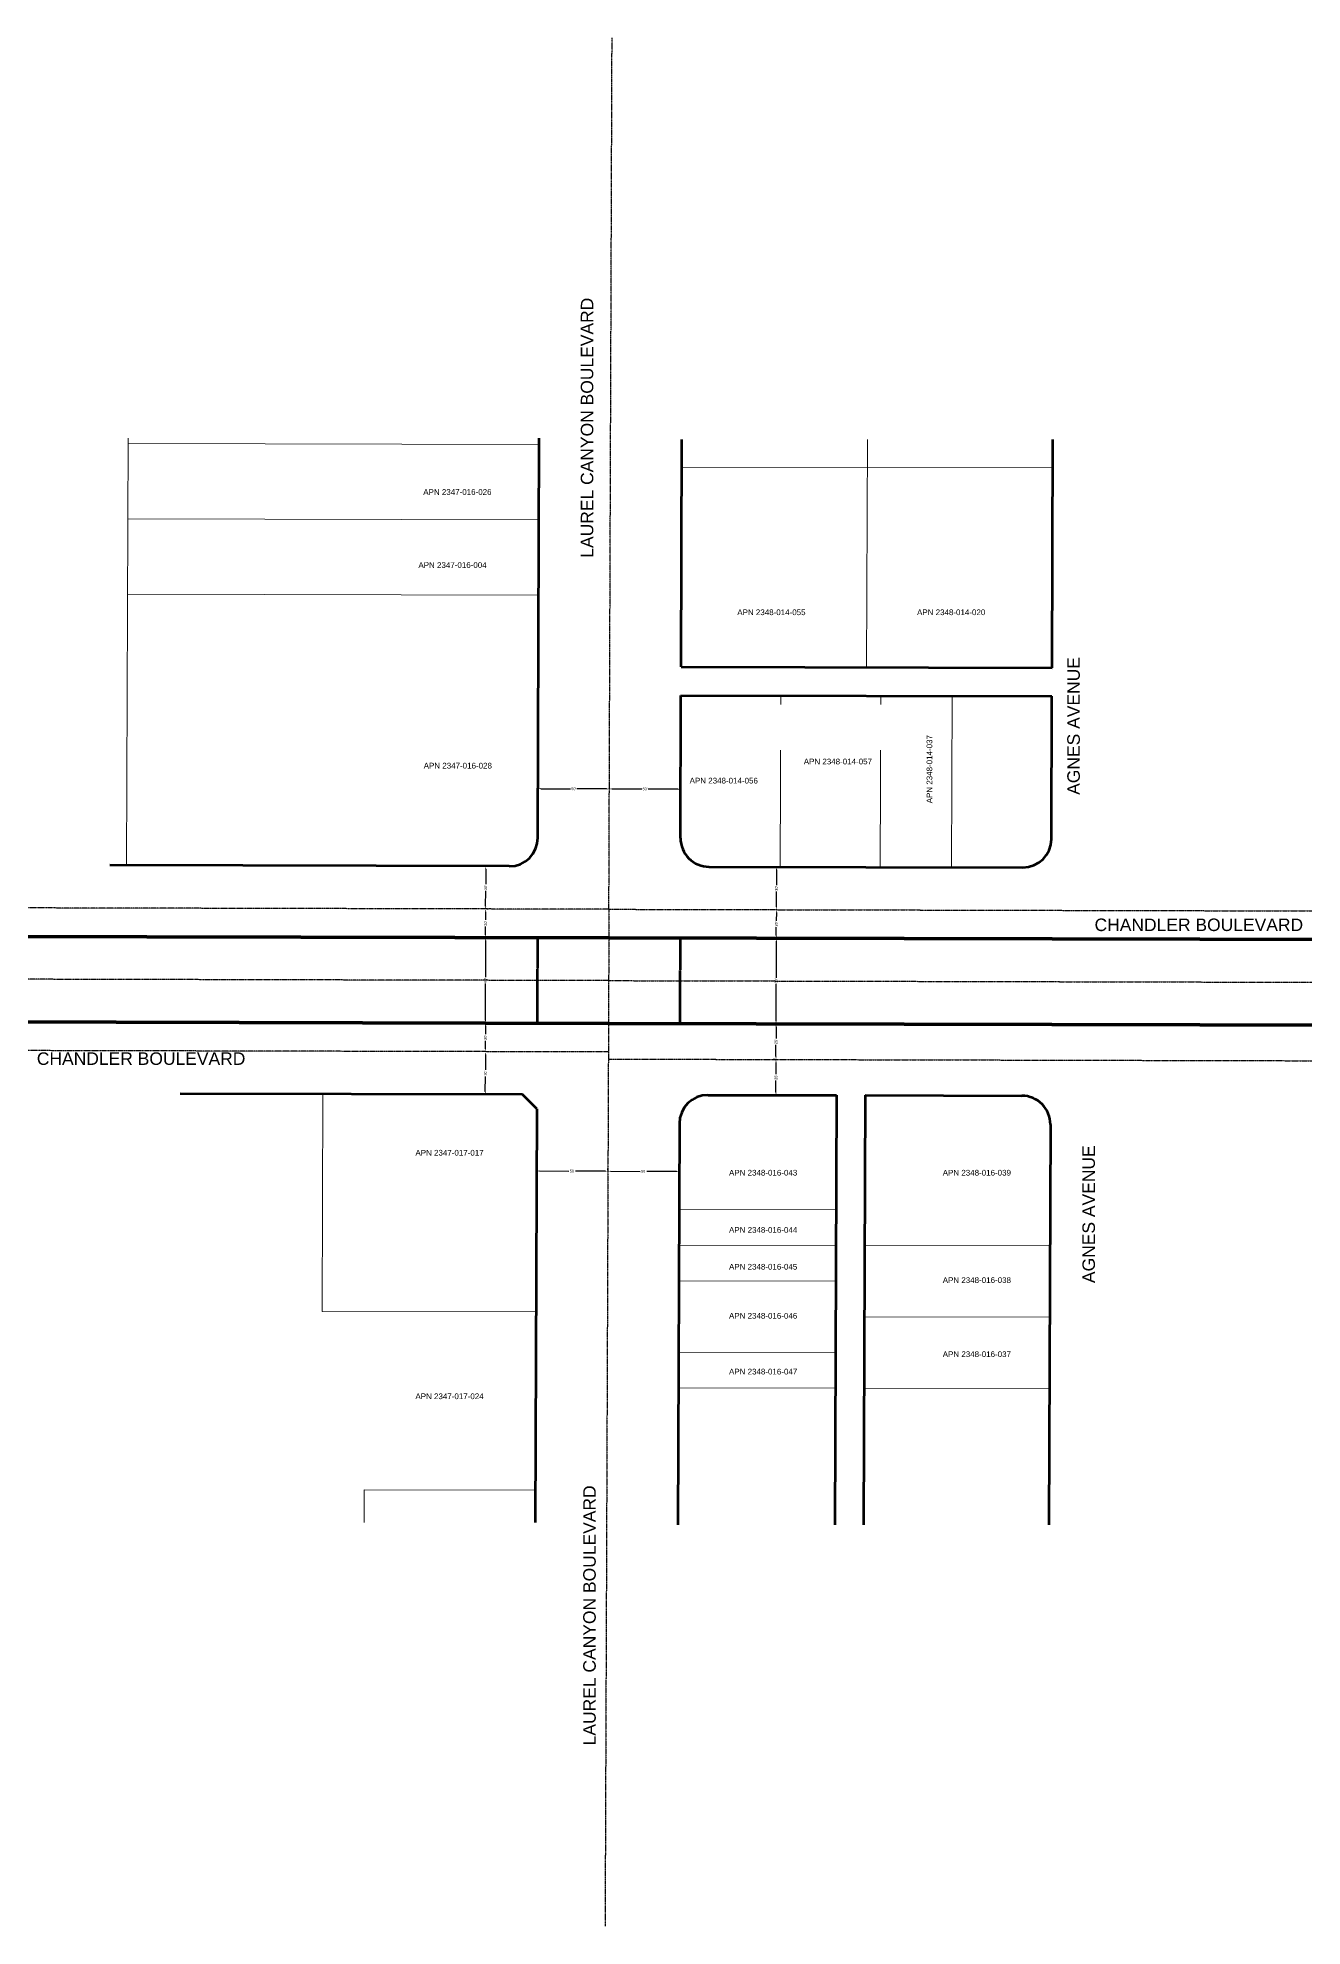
# Model space of a CAD drawing. Header units: feet. Extents: x 6440074 to 6444371, y 1883282 to 1884605.
# Drawn here: x 6441327 to 6442214, y 1883282 to 1884605 of the extents above; entities that cross this region are included whole.
import ezdxf

# ---------------------------------------------------------------- set-up
doc = ezdxf.new("R2010")
doc.units = ezdxf.units.FT
doc.header["$MEASUREMENT"] = 0
doc.linetypes.add('CENTER2', pattern=[1.125, 0.75, -0.125, 0.125, -0.125])
doc.linetypes.add('DASHED2', pattern=[0.375, 0.25, -0.125])
doc.layers.add('C-TINN-DSRF-BNDY-', color=110, linetype='Continuous', lineweight=18, plot=False)
for name, color, linetype, lineweight in [('R-ANNO-LABL', 2, 'Continuous', 30), ('R-PROP-PRCL', 4, 'Continuous', 18), ('R-Row-Authority', 30, 'Continuous', 140), ('R-Row-Ease', 5, 'DASHED2', 50), ('R-Row-Ppanno', 7, 'Continuous', 5), ('R-Row-Scl', 1, 'CENTER2', 25), ('R-Row-Sname', 8, 'Continuous', 0), ('R-Row-Srow', 6, 'Continuous', 50)]:
    doc.layers.add(name, color=color, linetype=linetype, lineweight=lineweight)
doc.styles.add('G1_1 8_0', font='arial.ttf')
doc.styles.add('G4_7 32', font='arial.ttf', dxfattribs={"height": 0.219})
doc.styles.add('NCS1-Anno', font='arial.ttf', dxfattribs={"width": 0.8, "height": 0.09375})
doc.dimstyles.new('Annotative (NCS1)', dxfattribs={"dimscale": 100, "dimtxt": 0.09375, "dimasz": 0.1, "dimexe": 0.1, "dimexo": 0.04, "dimgap": 0.05, "dimtad": 0, "dimzin": 0, "dimdsep": 46, "dimtxsty": 'NCS1-Anno', "dimcen": 0.05, "dimaunit": 1, "dimadec": 3, "dimazin": 0, "dimtfac": 1, "dimtofl": 0, "dimtmove": 0, "dimatfit": 3, "dimfxl": 0.1, "dimtolj": 1, "dimtzin": 0, "dimarcsym": 0})

msp = doc.modelspace()

# ---------------------------------------------------------------- texts
at = {"layer": 'R-Row-Ppanno', "char_height": 4, "attachment_point": 8, "line_spacing_factor": 0.8, "style": 'G1_1 8_0'}
for s, insert in [('APN 2347-016-026', (6441621.6, 1884285)), ('APN 2347-016-004', (6441618.2, 1884233.8)), ('APN 2348-014-055', (6441841.7, 1884200.7)), ('APN 2348-014-020', (6441967.7, 1884200.7)), ('APN 2347-016-028', (6441621.9, 1884093.2)), ('APN 2348-014-057', (6441888.3, 1884096.1)), ('APN 2348-014-056', (6441808.3, 1884082.7)), ('APN 2347-017-017', (6441616.1, 1883821.9)), ('APN 2348-016-043', (6441835.9, 1883807.9)), ('APN 2348-016-039', (6441985.7, 1883807.9)), ('APN 2348-016-044', (6441835.9, 1883767.8)), ('APN 2348-016-045', (6441835.9, 1883742)), ('APN 2348-016-038', (6441985.7, 1883732.6)), ('APN 2348-016-046', (6441835.9, 1883707.6)), ('APN 2348-016-037', (6441985.7, 1883680.7)), ('APN 2348-016-047', (6441835.9, 1883668.5)), ('APN 2347-017-024', (6441616.1, 1883651.2))]:
    msp.add_mtext_dynamic_manual_height_columns(s, width=112.16, gutter_width=1, heights=[10.5], dxfattribs=dict(at, insert=insert))
at = {"layer": 'R-Row-Ppanno', "insert": (6441954.5, 1884092.8), "char_height": 4, "attachment_point": 8, "rotation": 90, "line_spacing_factor": 0.8, "style": 'G1_1 8_0'}
msp.add_mtext_dynamic_manual_height_columns('APN 2348-014-037', width=112.16, gutter_width=1, heights=[10.5], dxfattribs=at)
at = {"layer": 'R-Row-Sname', "char_height": 8.76, "attachment_point": 1, "rotation": 90, "style": 'G4_7 32'}
for s, insert, width in [('LAUREL CANYON BOULEVARD', (6441708.1, 1884241), 216.997), ('AGNES AVENUE', (6442049.1, 1884074.8), 167.829), ('AGNES AVENUE', (6442059.7, 1883732.6), 167.829), ('LAUREL CANYON BOULEVARD', (6441709.8, 1883408.6, -650), 216.997)]:
    msp.add_mtext(s, dxfattribs=dict(at, insert=insert, width=width))
at = {"layer": 'R-Row-Sname', "char_height": 8.76, "width": 167.829, "attachment_point": 1, "style": 'G4_7 32'}
for insert in [(6442068.2, 1883988.1), (6441326.8, 1883894.3)]:
    msp.add_mtext('CHANDLER BOULEVARD', dxfattribs=dict(at, insert=insert))

# ---------------------------------------------------------------- blocks, each defined once
blk = doc.blocks.new('*D171')
at = {"layer": 'Defpoints', "color": 0, "transparency": 16777216}
for p in [(6441845.1, 1883974.3), (6441845.1, 1883974.3), (6441845, 1883914.3)]:
    blk.add_point(p, dxfattribs=at)
at = {"layer": 'R-ANNO-LABL', "color": 0, "lineweight": -2, "transparency": 16777216}
for p, q in [((6441844.3, 1883974.3), (6441843.1, 1883974.3)), ((6441845.1, 1883972.3), (6441845, 1883946.6)), ((6441845, 1883916.3), (6441845, 1883942)), ((6441844.2, 1883914.3), (6441843, 1883914.3))]:
    blk.add_line(p, q, dxfattribs=at)
at = {"layer": 'R-ANNO-LABL', "color": 0, "transparency": 16777216}
for points in [[(6441844.8, 1883972.3), (6441845.4, 1883972.3), (6441845.1, 1883974.3)], [(6441844.6, 1883916.3), (6441845.3, 1883916.3), (6441845, 1883914.3)]]:
    blk.add_solid(points, dxfattribs=at)
at = {"layer": 'R-ANNO-LABL', "color": 0, "transparency": 16777216, "insert": (6441845, 1883944.3), "char_height": 1.88, "attachment_point": 5, "rotation": 89.8687, "style": 'NCS1-Anno'}
blk.add_mtext("\\A1;60'", dxfattribs=at)
blk = doc.blocks.new('*D172')
at = {"layer": 'Defpoints', "color": 0, "transparency": 16777216}
for p in [(6441641.4, 1883974.8), (6441641.3, 1883914.8), (6441641.3, 1883914.8)]:
    blk.add_point(p, dxfattribs=at)
at = {"layer": 'R-ANNO-LABL', "color": 0, "lineweight": -2, "transparency": 16777216}
for p, q in [((6441640.6, 1883974.8), (6441639.4, 1883974.8)), ((6441641.4, 1883972.8), (6441641.3, 1883947.1)), ((6441641.3, 1883916.8), (6441641.3, 1883942.5)), ((6441640.5, 1883914.8), (6441639.3, 1883914.8))]:
    blk.add_line(p, q, dxfattribs=at)
at = {"layer": 'R-ANNO-LABL', "color": 0, "transparency": 16777216}
for points in [[(6441641.1, 1883972.8), (6441641.7, 1883972.8), (6441641.4, 1883974.8)], [(6441640.9, 1883916.8), (6441641.6, 1883916.8), (6441641.3, 1883914.8)]]:
    blk.add_solid(points, dxfattribs=at)
at = {"layer": 'R-ANNO-LABL', "color": 0, "transparency": 16777216, "insert": (6441641.3, 1883944.8), "char_height": 1.88, "attachment_point": 5, "rotation": 89.8669, "style": 'NCS1-Anno'}
blk.add_mtext("\\A1;60'", dxfattribs=at)
blk = doc.blocks.new('*D173')
at = {"layer": 'Defpoints', "color": 0, "transparency": 16777216}
for p in [(6441641.4, 1883994.8), (6441641.4, 1883994.8), (6441641.4, 1883974.8)]:
    blk.add_point(p, dxfattribs=at)
at = {"layer": 'R-ANNO-LABL', "color": 0, "lineweight": -2, "transparency": 16777216}
for p, q in [((6441641.4, 1883992.8), (6441641.4, 1883987.1)), ((6441642.2, 1883994.8), (6441643.4, 1883994.8)), ((6441641.4, 1883976.8), (6441641.4, 1883982.5)), ((6441642.2, 1883974.8), (6441643.4, 1883974.8))]:
    blk.add_line(p, q, dxfattribs=at)
at = {"layer": 'R-ANNO-LABL', "color": 0, "transparency": 16777216}
for points in [[(6441641.1, 1883992.8), (6441641.8, 1883992.8), (6441641.4, 1883994.8)], [(6441641.1, 1883976.8), (6441641.7, 1883976.8), (6441641.4, 1883974.8)]]:
    blk.add_solid(points, dxfattribs=at)
at = {"layer": 'R-ANNO-LABL', "color": 0, "transparency": 16777216, "insert": (6441641.4, 1883984.8), "char_height": 1.88, "attachment_point": 5, "rotation": 89.8669, "style": 'NCS1-Anno'}
blk.add_mtext("\\A1;20'", dxfattribs=at)
blk = doc.blocks.new('*D174')
at = {"layer": 'Defpoints', "color": 0, "transparency": 16777216}
for p in [(6441641.5, 1884024.8), (6441641.5, 1884024.8), (6441641.4, 1883994.8)]:
    blk.add_point(p, dxfattribs=at)
at = {"layer": 'R-ANNO-LABL', "color": 0, "lineweight": -2, "transparency": 16777216}
for p, q in [((6441642.3, 1884024.8), (6441643.5, 1884024.8)), ((6441641.5, 1884022.8), (6441641.5, 1884012.1)), ((6441641.4, 1883996.8), (6441641.5, 1884007.5)), ((6441642.2, 1883994.8), (6441643.4, 1883994.8))]:
    blk.add_line(p, q, dxfattribs=at)
at = {"layer": 'R-ANNO-LABL', "color": 0, "transparency": 16777216}
for points in [[(6441641.2, 1884022.8), (6441641.8, 1884022.8), (6441641.5, 1884024.8)], [(6441641.1, 1883996.8), (6441641.8, 1883996.8), (6441641.4, 1883994.8)]]:
    blk.add_solid(points, dxfattribs=at)
at = {"layer": 'R-ANNO-LABL', "color": 0, "transparency": 16777216, "insert": (6441641.5, 1884009.8), "char_height": 1.88, "attachment_point": 5, "rotation": 89.8669, "style": 'NCS1-Anno'}
blk.add_mtext("\\A1;30'", dxfattribs=at)
blk = doc.blocks.new('*D175')
at = {"layer": 'Defpoints', "color": 0, "transparency": 16777216}
for p in [(6441845.2, 1883994.3), (6441845.2, 1883994.3), (6441845.1, 1883974.3)]:
    blk.add_point(p, dxfattribs=at)
at = {"layer": 'R-ANNO-LABL', "color": 0, "lineweight": -2, "transparency": 16777216}
for p, q in [((6441845.2, 1883992.3), (6441845.1, 1883986.6)), ((6441846, 1883994.3), (6441847.2, 1883994.3)), ((6441844.3, 1883974.3), (6441843.1, 1883974.3)), ((6441845.1, 1883976.3), (6441845.1, 1883982))]:
    blk.add_line(p, q, dxfattribs=at)
at = {"layer": 'R-ANNO-LABL', "color": 0, "transparency": 16777216}
for points in [[(6441844.8, 1883992.3), (6441845.5, 1883992.3), (6441845.2, 1883994.3)], [(6441844.8, 1883976.3), (6441845.4, 1883976.3), (6441845.1, 1883974.3)]]:
    blk.add_solid(points, dxfattribs=at)
at = {"layer": 'R-ANNO-LABL', "color": 0, "transparency": 16777216, "insert": (6441845.1, 1883984.3), "char_height": 1.88, "attachment_point": 5, "rotation": 89.8687, "style": 'NCS1-Anno'}
blk.add_mtext("\\A1;20'", dxfattribs=at)
blk = doc.blocks.new('*D176')
at = {"layer": 'Defpoints', "color": 0, "transparency": 16777216}
for p in [(6441845.2, 1884024.3), (6441845.2, 1884024.3), (6441845.2, 1883994.3)]:
    blk.add_point(p, dxfattribs=at)
at = {"layer": 'R-ANNO-LABL', "color": 0, "lineweight": -2, "transparency": 16777216}
for p, q in [((6441845.2, 1884022.3), (6441845.2, 1884011.6)), ((6441846, 1884024.3), (6441847.2, 1884024.3)), ((6441845.2, 1883996.3), (6441845.2, 1884007)), ((6441846, 1883994.3), (6441847.2, 1883994.3))]:
    blk.add_line(p, q, dxfattribs=at)
at = {"layer": 'R-ANNO-LABL', "color": 0, "transparency": 16777216}
for points in [[(6441844.9, 1884022.3), (6441845.6, 1884022.3), (6441845.2, 1884024.3)], [(6441844.8, 1883996.3), (6441845.5, 1883996.3), (6441845.2, 1883994.3)]]:
    blk.add_solid(points, dxfattribs=at)
at = {"layer": 'R-ANNO-LABL', "color": 0, "transparency": 16777216, "insert": (6441845.2, 1884009.3), "char_height": 1.88, "attachment_point": 5, "rotation": 89.8687, "style": 'NCS1-Anno'}
blk.add_mtext("\\A1;30'", dxfattribs=at)
blk = doc.blocks.new('*D177')
at = {"layer": 'Defpoints', "color": 0, "transparency": 16777216}
for p in [(6441641.3, 1883914.8), (6441641.2, 1883894.8), (6441641.2, 1883894.8)]:
    blk.add_point(p, dxfattribs=at)
at = {"layer": 'R-ANNO-LABL', "color": 0, "lineweight": -2, "transparency": 16777216}
for p, q in [((6441641.2, 1883912.8), (6441641.2, 1883907.1)), ((6441642.1, 1883914.8), (6441643.3, 1883914.8)), ((6441641.2, 1883896.8), (6441641.2, 1883902.5)), ((6441642, 1883894.8), (6441643.2, 1883894.8))]:
    blk.add_line(p, q, dxfattribs=at)
at = {"layer": 'R-ANNO-LABL', "color": 0, "transparency": 16777216}
for points in [[(6441640.9, 1883912.8), (6441641.6, 1883912.8), (6441641.3, 1883914.8)], [(6441640.9, 1883896.8), (6441641.5, 1883896.8), (6441641.2, 1883894.8)]]:
    blk.add_solid(points, dxfattribs=at)
at = {"layer": 'R-ANNO-LABL', "color": 0, "transparency": 16777216, "insert": (6441641.2, 1883904.8), "char_height": 1.88, "attachment_point": 5, "rotation": 89.8669, "style": 'NCS1-Anno'}
blk.add_mtext("\\A1;20'", dxfattribs=at)
blk = doc.blocks.new('*D178')
at = {"layer": 'Defpoints', "color": 0, "transparency": 16777216}
for p in [(6441641.2, 1883894.8), (6441641.1, 1883864.8), (6441641.1, 1883864.8)]:
    blk.add_point(p, dxfattribs=at)
at = {"layer": 'R-ANNO-LABL', "color": 0, "lineweight": -2, "transparency": 16777216}
for p, q in [((6441641.2, 1883892.8), (6441641.2, 1883882.1)), ((6441642, 1883894.8), (6441643.2, 1883894.8)), ((6441641.1, 1883866.8), (6441641.2, 1883877.5)), ((6441641.9, 1883864.8), (6441643.1, 1883864.8))]:
    blk.add_line(p, q, dxfattribs=at)
at = {"layer": 'R-ANNO-LABL', "color": 0, "transparency": 16777216}
for points in [[(6441640.9, 1883892.8), (6441641.5, 1883892.8), (6441641.2, 1883894.8)], [(6441640.8, 1883866.8), (6441641.5, 1883866.8), (6441641.1, 1883864.8)]]:
    blk.add_solid(points, dxfattribs=at)
at = {"layer": 'R-ANNO-LABL', "color": 0, "transparency": 16777216, "insert": (6441641.2, 1883879.8), "char_height": 1.88, "attachment_point": 5, "rotation": 89.8669, "style": 'NCS1-Anno'}
blk.add_mtext("\\A1;30'", dxfattribs=at)
blk = doc.blocks.new('*D179')
at = {"layer": 'Defpoints', "color": 0, "transparency": 16777216}
for p in [(6441845, 1883914.3), (6441844.9, 1883889.3), (6441844.9, 1883889.3)]:
    blk.add_point(p, dxfattribs=at)
at = {"layer": 'R-ANNO-LABL', "color": 0, "lineweight": -2, "transparency": 16777216}
for p, q in [((6441844.2, 1883914.3), (6441843, 1883914.3)), ((6441845, 1883912.3), (6441845, 1883904.1)), ((6441844.9, 1883891.3), (6441844.9, 1883899.5)), ((6441844.1, 1883889.3), (6441842.9, 1883889.3))]:
    blk.add_line(p, q, dxfattribs=at)
at = {"layer": 'R-ANNO-LABL', "color": 0, "transparency": 16777216}
for points in [[(6441844.6, 1883912.3), (6441845.3, 1883912.3), (6441845, 1883914.3)], [(6441844.6, 1883891.3), (6441845.3, 1883891.3), (6441844.9, 1883889.3)]]:
    blk.add_solid(points, dxfattribs=at)
at = {"layer": 'R-ANNO-LABL', "color": 0, "transparency": 16777216, "insert": (6441844.9, 1883901.8), "char_height": 1.88, "attachment_point": 5, "rotation": 89.8687, "style": 'NCS1-Anno'}
blk.add_mtext("\\A1;25'", dxfattribs=at)
blk = doc.blocks.new('*D180')
at = {"layer": 'Defpoints', "color": 0, "transparency": 16777216}
for p in [(6441844.9, 1883889.3), (6441844.9, 1883864.3), (6441844.9, 1883864.3)]:
    blk.add_point(p, dxfattribs=at)
at = {"layer": 'R-ANNO-LABL', "color": 0, "lineweight": -2, "transparency": 16777216}
for p, q in [((6441844.1, 1883889.3), (6441842.9, 1883889.3)), ((6441844.9, 1883887.3), (6441844.9, 1883879.1)), ((6441844.9, 1883866.3), (6441844.9, 1883874.5)), ((6441844.1, 1883864.3), (6441842.9, 1883864.3))]:
    blk.add_line(p, q, dxfattribs=at)
at = {"layer": 'R-ANNO-LABL', "color": 0, "transparency": 16777216}
for points in [[(6441844.6, 1883887.3), (6441845.2, 1883887.3), (6441844.9, 1883889.3)], [(6441844.5, 1883866.3), (6441845.2, 1883866.3), (6441844.9, 1883864.3)]]:
    blk.add_solid(points, dxfattribs=at)
at = {"layer": 'R-ANNO-LABL', "color": 0, "transparency": 16777216, "insert": (6441844.9, 1883876.8), "char_height": 1.88, "attachment_point": 5, "rotation": 89.8687, "style": 'NCS1-Anno'}
blk.add_mtext("\\A1;25'", dxfattribs=at)
blk = doc.blocks.new('*D181')
at = {"layer": 'Defpoints', "color": 0, "transparency": 16777216}
for p in [(6441678.1, 1884079.1), (6441678.1, 1884079.1), (6441728.1, 1884078.9)]:
    blk.add_point(p, dxfattribs=at)
at = {"layer": 'R-ANNO-LABL', "color": 0, "lineweight": -2, "transparency": 16777216}
for p, q in [((6441678.1, 1884079.9), (6441678.1, 1884081.1)), ((6441680.1, 1884079.1), (6441700.8, 1884079)), ((6441726.1, 1884079), (6441705.4, 1884079)), ((6441728.1, 1884079.7), (6441728.1, 1884080.9))]:
    blk.add_line(p, q, dxfattribs=at)
at = {"layer": 'R-ANNO-LABL', "color": 0, "transparency": 16777216}
for points in [[(6441680.1, 1884079.5), (6441680.1, 1884078.8), (6441678.1, 1884079.1)], [(6441726.1, 1884079.3), (6441726.1, 1884078.6), (6441728.1, 1884078.9)]]:
    blk.add_solid(points, dxfattribs=at)
at = {"layer": 'R-ANNO-LABL', "color": 0, "transparency": 16777216, "insert": (6441703.1, 1884079), "char_height": 1.88, "attachment_point": 5, "rotation": 359.7946, "style": 'NCS1-Anno'}
blk.add_mtext("\\A1;50'", dxfattribs=at)
blk = doc.blocks.new('*D182')
at = {"layer": 'Defpoints', "color": 0, "transparency": 16777216}
for p in [(6441728.1, 1884078.9), (6441778.1, 1884078.8), (6441778.1, 1884078.8)]:
    blk.add_point(p, dxfattribs=at)
at = {"layer": 'R-ANNO-LABL', "color": 0, "lineweight": -2, "transparency": 16777216}
for p, q in [((6441728.1, 1884079.7), (6441728.1, 1884080.9)), ((6441730.1, 1884078.9), (6441750.8, 1884078.9)), ((6441776.1, 1884078.8), (6441755.4, 1884078.8)), ((6441778.1, 1884079.6), (6441778.1, 1884080.8))]:
    blk.add_line(p, q, dxfattribs=at)
at = {"layer": 'R-ANNO-LABL', "color": 0, "transparency": 16777216}
for points in [[(6441730.1, 1884079.3), (6441730.1, 1884078.6), (6441728.1, 1884078.9)], [(6441776.1, 1884079.1), (6441776.1, 1884078.4), (6441778.1, 1884078.8)]]:
    blk.add_solid(points, dxfattribs=at)
at = {"layer": 'R-ANNO-LABL', "color": 0, "transparency": 16777216, "insert": (6441753.1, 1884078.9), "char_height": 1.88, "attachment_point": 5, "rotation": 359.7946, "style": 'NCS1-Anno'}
blk.add_mtext("\\A1;50'", dxfattribs=at)
blk = doc.blocks.new('*D183')
at = {"layer": 'Defpoints', "color": 0, "transparency": 16777216}
for p in [(6441677.1, 1883811.2), (6441727.1, 1883811), (6441727.1, 1883811)]:
    blk.add_point(p, dxfattribs=at)
at = {"layer": 'R-ANNO-LABL', "color": 0, "lineweight": -2, "transparency": 16777216}
for p, q in [((6441677.1, 1883812), (6441677.1, 1883813.2)), ((6441727.1, 1883811.8), (6441727.1, 1883813)), ((6441679.1, 1883811.2), (6441699.8, 1883811.1)), ((6441725.1, 1883811), (6441704.4, 1883811.1))]:
    blk.add_line(p, q, dxfattribs=at)
at = {"layer": 'R-ANNO-LABL', "color": 0, "transparency": 16777216}
for points in [[(6441679.1, 1883811.5), (6441679.1, 1883810.9), (6441677.1, 1883811.2)], [(6441725.1, 1883811.4), (6441725.1, 1883810.7), (6441727.1, 1883811)]]:
    blk.add_solid(points, dxfattribs=at)
at = {"layer": 'R-ANNO-LABL', "color": 0, "transparency": 16777216, "insert": (6441702.1, 1883811.1), "char_height": 1.88, "attachment_point": 5, "rotation": 359.7829, "style": 'NCS1-Anno'}
blk.add_mtext("\\A1;50'", dxfattribs=at)
blk = doc.blocks.new('*D184')
at = {"layer": 'Defpoints', "color": 0, "transparency": 16777216}
for p in [(6441727.1, 1883811), (6441777.1, 1883810.8), (6441777.1, 1883810.8)]:
    blk.add_point(p, dxfattribs=at)
at = {"layer": 'R-ANNO-LABL', "color": 0, "lineweight": -2, "transparency": 16777216}
for p, q in [((6441727.1, 1883811.8), (6441727.1, 1883813)), ((6441777.1, 1883811.6), (6441777.1, 1883812.8)), ((6441729.1, 1883811), (6441749.8, 1883810.9)), ((6441775.1, 1883810.8), (6441754.4, 1883810.9))]:
    blk.add_line(p, q, dxfattribs=at)
at = {"layer": 'R-ANNO-LABL', "color": 0, "transparency": 16777216}
for points in [[(6441729.1, 1883811.3), (6441729.1, 1883810.7), (6441727.1, 1883811)], [(6441775.1, 1883811.2), (6441775.1, 1883810.5), (6441777.1, 1883810.8)]]:
    blk.add_solid(points, dxfattribs=at)
at = {"layer": 'R-ANNO-LABL', "color": 0, "transparency": 16777216, "insert": (6441752.1, 1883810.9), "char_height": 1.88, "attachment_point": 5, "rotation": 359.7829, "style": 'NCS1-Anno'}
blk.add_mtext("\\A1;50'", dxfattribs=at)

# ---------------------------------------------------------------- dimensions: what is measured, and where the dimension line sits
at = {"layer": 'R-ANNO-LABL'}
for p1, p2, picture, middle in [((6441728.1, 1884078.9), (6441678.1, 1884079.1), '*D181', (6441703.1, 1884079)), ((6441728.1, 1884078.9), (6441778.1, 1884078.8), '*D182', (6441753.1, 1884078.9)), ((6441641.4, 1883994.8), (6441641.5, 1884024.8), '*D174', (6441641.5, 1884009.8)), ((6441845.2, 1883994.3), (6441845.2, 1884024.3), '*D176', (6441845.2, 1884009.3)), ((6441641.4, 1883974.8), (6441641.4, 1883994.8), '*D173', (6441641.4, 1883984.8)), ((6441845.1, 1883974.3), (6441845.2, 1883994.3), '*D175', (6441845.1, 1883984.3)), ((6441641.4, 1883974.8), (6441641.3, 1883914.8), '*D172', (6441641.3, 1883944.8)), ((6441845, 1883914.3), (6441845.1, 1883974.3), '*D171', (6441845, 1883944.3)), ((6441641.3, 1883914.8), (6441641.2, 1883894.8), '*D177', (6441641.2, 1883904.8)), ((6441845, 1883914.3), (6441844.9, 1883889.3), '*D179', (6441844.9, 1883901.8)), ((6441641.2, 1883894.8), (6441641.1, 1883864.8), '*D178', (6441641.2, 1883879.8)), ((6441844.9, 1883889.3), (6441844.9, 1883864.3), '*D180', (6441844.9, 1883876.8)), ((6441677.1, 1883811.2), (6441727.1, 1883811), '*D183', (6441702.1, 1883811.1)), ((6441727.1, 1883811), (6441777.1, 1883810.8), '*D184', (6441752.1, 1883810.9))]:
    dim = msp.add_aligned_dim(p1=p1, p2=p2, distance=0, dimstyle='Annotative (NCS1)', override={"dimdec": 0, "dimpost": "'"}, dxfattribs=at)
    dim.commit()
    dim.dimension.update_dxf_attribs({"geometry": picture, "text_midpoint": middle})

# ---------------------------------------------------------------- linework, layer by layer
at = {"layer": 'R-PROP-PRCL'}
for p, q in [((6441389.7, 1884025.7), (6441390.8, 1884324.7)), ((6441678.6, 1884320.4), (6441390.8, 1884321)), ((6441908.4, 1884164), (6441909, 1884323.8)), ((6441778.5, 1884304.5), (6442038.9, 1884303.9)), ((6441678.5, 1884267.5), (6441390.6, 1884268.2)), ((6441678.3, 1884214.7), (6441390.4, 1884215.4)), ((6441847.9, 1884024.3), (6441848.3, 1884144.2)), ((6441917.9, 1884024.1), (6441918.3, 1884144)), ((6441967.9, 1884024), (6441968.3, 1884143.8)), ((6441527.3, 1883865.1), (6441526.7, 1883712.8)), ((6441777, 1883784.2), (6441887.1, 1883783.9)), ((6441776.9, 1883759.2), (6441887.1, 1883758.9)), ((6441907.1, 1883759), (6442036.9, 1883758.7)), ((6441776.8, 1883734.2), (6441887, 1883733.9)), ((6441676.7, 1883712.4), (6441526.7, 1883712.8)), ((6441906.9, 1883709), (6442036.7, 1883708.7)), ((6441776.6, 1883684.2), (6441886.9, 1883683.9)), ((6441776.5, 1883659.2), (6441886.8, 1883658.9)), ((6441906.8, 1883659), (6442036.5, 1883658.7)), ((6441556.2, 1883587.7), (6441556.2, 1883564.7)), ((6441676.2, 1883587.4), (6441556.2, 1883587.7))]:
    msp.add_line(p, q, dxfattribs=at)
at = {"layer": 'R-Row-Authority'}
for p, q in [((6441727.7, 1883974.6), (6440075.1, 1883978.4)), ((6441727.7, 1883974.6), (6444371.4, 1883968.5)), ((6441727.5, 1883914.6), (6440073.9, 1883918.4)), ((6441727.4, 1883914.6), (6444371.3, 1883908.5))]:
    msp.add_line(p, q, dxfattribs=at)
at = {"layer": 'R-Row-Ease'}
for p, q in [((6441677.7, 1883974.7), (6441677.5, 1883914.7)), ((6441777.7, 1883974.5), (6441777.5, 1883914.5))]:
    msp.add_line(p, q, dxfattribs=at)
at = {"layer": 'R-Row-Scl'}
for p, q in [((6441727.8, 1883994.6), (6441730, 1884605.4)), ((6441727.8, 1883994.6), (6440075.2, 1883998.4)), ((6441727.8, 1883994.6), (6441725.1, 1883281.8)), ((6441727.8, 1883994.6), (6444371.5, 1883988.4)), ((6441727.6, 1883944.6), (6440074.1, 1883948.4)), ((6441727.6, 1883944.6), (6444371.3, 1883938.4)), ((6441727.4, 1883894.6), (6440073.9, 1883898.4)), ((6441727.4, 1883889.6), (6444371.2, 1883883.4))]:
    msp.add_line(p, q, dxfattribs=at)
at = {"layer": 'R-Row-Srow'}
for p, q in [((6441678, 1884044.7), (6441679, 1884324.7)), ((6441778.4, 1884164.5), (6441779, 1884323.8)), ((6442038.4, 1884163.9), (6442039, 1884323.8)), ((6441778.4, 1884164.5), (6442038.4, 1884163.9)), ((6441778, 1884044.5), (6441778.3, 1884144.5)), ((6441778.3, 1884144.5), (6442038.3, 1884143.9)), ((6442038, 1884043.8), (6442038.3, 1884143.9)), ((6441657.9, 1884024.7), (6441377.9, 1884025.4)), ((6441797.9, 1884024.4), (6442017.9, 1884023.9)), ((6441667.3, 1883864.7), (6441427.2, 1883865.3)), ((6441677.3, 1883854.7), (6441667.3, 1883864.7)), ((6441677.3, 1883854.7), (6441676.2, 1883564.7)), ((6441797.3, 1883864.4), (6441887.3, 1883864.2)), ((6441887.3, 1883864.2), (6441886.2, 1883563.2)), ((6441907.3, 1883864.2), (6441906.2, 1883563.2)), ((6441907.3, 1883864.2), (6442017.3, 1883863.9)), ((6441777.2, 1883844.5), (6441776.2, 1883563.2)), ((6442037.2, 1883843.8), (6442036.2, 1883563.2))]:
    msp.add_line(p, q, dxfattribs=at)
for centre, start, end in [((6441658, 1884044.7), 269.8669, 359.7946), ((6441798, 1884044.4), 179.7946, 269.8687), ((6442018, 1884043.9), 269.8687, 359.7946), ((6441797.2, 1883844.4), 89.8687, 179.7829), ((6442017.2, 1883843.9), 359.7829, 89.8687)]:
    msp.add_arc(centre, 20, start, end, dxfattribs=at)

msp.set_redraw_order([(e.dxf.handle, doc.entitydb.next_handle()) for e in msp.query("TEXT MTEXT ATTDEF DIMENSION ARC_DIMENSION")])  # texts and dimensions are drawn at this point

# ---------------------------------------------------------------- next in the draw order: wipeouts: each hides what was drawn before it
msp.add_wipeout([(6441838.2, 1884138.1), (6441944.8, 1884138.1), (6441944.8, 1884106.2), (6441838.2, 1884106.2)]).dxf.layer = 'C-TINN-DSRF-BNDY-'

doc.saveas('drawing.dxf')
